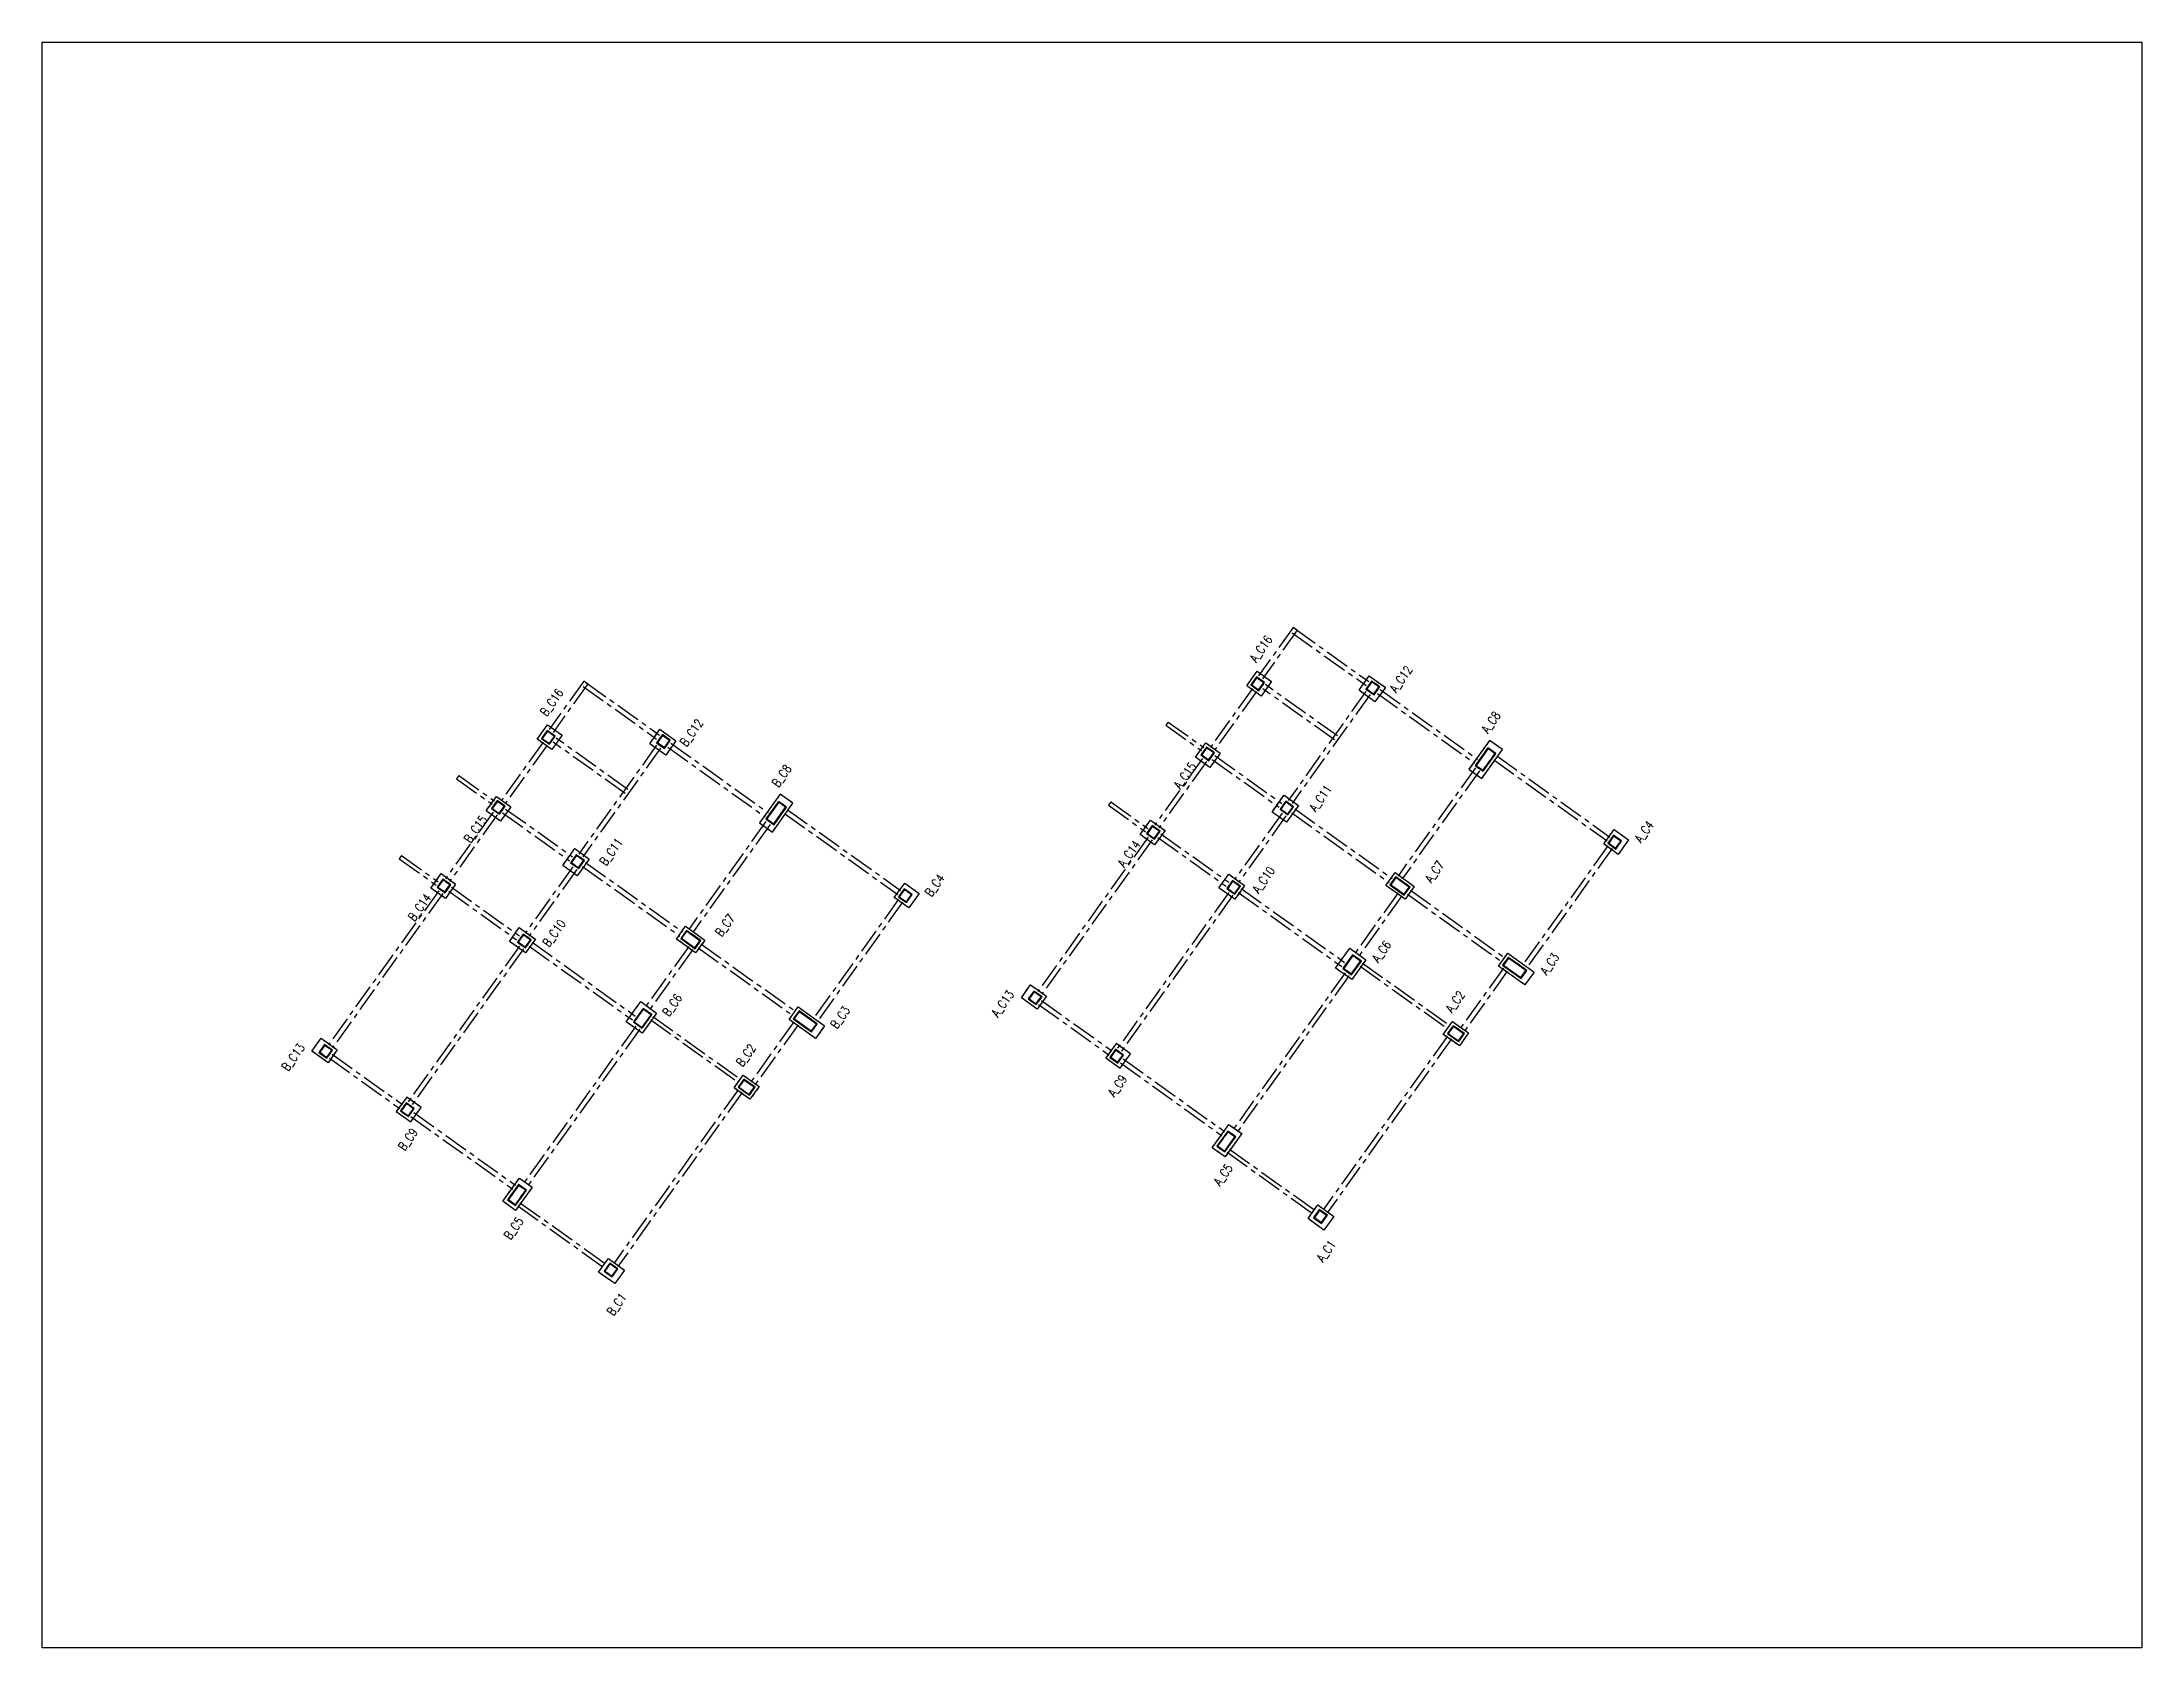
# Model space of a CAD drawing. Header units: millimetres. Extents: x 50002 to 69886, y 27475 to 200427.
# Drawn here: x 50002 to 60666, y 192272 to 200427 of the extents above; entities that cross this region are included whole.
import ezdxf
from ezdxf.enums import TextEntityAlignment as Align

# ---------------------------------------------------------------- set-up
doc = ezdxf.new("R2010")
doc.units = ezdxf.units.MM
doc.header["$LTSCALE"] = 100
doc.header["$MEASUREMENT"] = 0
doc.linetypes.add('CENTER', pattern=[2, 1.25, -0.25, 0.25, -0.25])
doc.linetypes.add('HIDDEN', pattern=[0.375, 0.25, -0.125])
for name, color, linetype in [('TC-COLUMN', 1, 'Continuous'), ('TC-TC', 4, 'Continuous'), ('TC-虛柱', 4, 'HIDDEN'), ('TC-虛鋼柱', 4, 'HIDDEN'), ('TC-鋼柱', 11, 'Continuous')]:
    doc.layers.add(name, color=color, linetype=linetype)
doc.layers.add('TC-鋼粱(隱藏)', color=183, linetype='CENTER', plot=False)
doc.styles.get("Standard").update_dxf_attribs({"font": 'txt.shx', "width": 0.8, "bigfont": 'ae.shx'})

msp = doc.modelspace()

# ---------------------------------------------------------------- texts
at = {"layer": 'TC-TC', "width": 0.8}
for s, p in [('A_C16', (56192, 197346)), ('A_C12', (56903, 197192)), ('B_C16', (52590, 197074)), ('B_C12', (53300, 196920)), ('A_C8', (57360, 196973)), ('A_C15', (55806, 196702)), ('B_C8', (53758, 196701)), ('A_C11', (56494, 196587)), ('B_C15', (52203, 196430)), ('A_C4', (58138, 196417)), ('B_C11', (52892, 196315)), ('A_C14', (55522, 196305)), ('A_C10', (56205, 196173)), ('A_C7', (57073, 196214)), ('B_C4', (54535, 196145)), ('B_C14', (51919, 196033)), ('B_C10', (52602, 195902)), ('B_C7', (53470, 195942)), ('A_C6', (56804, 195809)), ('A_C3', (57658, 195746)), ('B_C6', (53202, 195537)), ('A_C13', (54880, 195544)), ('A_C2', (57178, 195554)), ('B_C3', (54055, 195474)), ('B_C13', (51277, 195272)), ('B_C2', (53576, 195282)), ('A_C9', (55463, 195127)), ('B_C9', (51860, 194855)), ('A_C5', (56000, 194675)), ('B_C5', (52397, 194403)), ('A_C1', (56523, 194288)), ('B_C1', (52920, 194017))]:
    msp.add_text(s, height=45, rotation=54.44, dxfattribs=at).set_placement(p, align=Align.MIDDLE_CENTER)

# ---------------------------------------------------------------- linework, layer by layer
at = {"layer": 'Defpoints'}
msp.add_lwpolyline([(50002, 200427), (60666, 200427), (60666, 192272), (50002, 192272)], close=True, dxfattribs=at)
at = {"layer": 'TC-COLUMN'}
for points in [[(56120, 197158), (56172, 197232), (56245, 197179), (56193, 197106)], [(56690, 197135), (56742, 197208), (56824, 197150), (56771, 197077)], [(52517, 196887), (52569, 196960), (52643, 196907), (52590, 196834)], [(53088, 196863), (53140, 196937), (53221, 196878), (53169, 196805)], [(57248, 196734), (57313, 196687), (57418, 196834), (57353, 196880)], [(55860, 196795), (55912, 196868), (55985, 196816), (55933, 196743)], [(52257, 196523), (52309, 196596), (52383, 196544), (52330, 196471)], [(53645, 196462), (53711, 196415), (53815, 196562), (53750, 196608)], [(56382, 196550), (56321, 196465), (56248, 196517), (56309, 196603)], [(55631, 196476), (55705, 196423), (55652, 196350), (55579, 196402)], [(57933, 196355), (57985, 196428), (58058, 196376), (58006, 196302)], [(52780, 196278), (52719, 196193), (52646, 196245), (52707, 196331)], [(52029, 196204), (52102, 196151), (52050, 196078), (51977, 196130)], [(54330, 196083), (54383, 196156), (54456, 196104), (54403, 196030)], [(56028, 196201), (56109, 196143), (56060, 196074), (55978, 196132)], [(56873, 196209), (56970, 196139), (56924, 196074), (56826, 196144)], [(52425, 195930), (52507, 195871), (52457, 195802), (52376, 195860)], [(53270, 195937), (53368, 195867), (53321, 195802), (53224, 195872)], [(56571, 195724), (56644, 195825), (56725, 195767), (56653, 195666)], [(54975, 195574), (55021, 195640), (55103, 195581), (55056, 195516)], [(52969, 195452), (53042, 195554), (53123, 195495), (53050, 195394)], [(57118, 195388), (57165, 195453), (57246, 195395), (57200, 195330)], [(51372, 195303), (51419, 195368), (51500, 195310), (51454, 195244)], [(55477, 195216), (55529, 195289), (55456, 195341), (55404, 195268)], [(53516, 195116), (53562, 195181), (53644, 195123), (53597, 195058)], [(51874, 194944), (51927, 195017), (51854, 195069), (51801, 194996)], [(55944, 194812), (56029, 194930), (56094, 194884), (56010, 194766)], [(52342, 194540), (52426, 194658), (52491, 194612), (52407, 194494)], [(56480, 194522), (56562, 194463), (56512, 194394), (56431, 194452)], [(52878, 194250), (52959, 194191), (52910, 194122), (52828, 194180)]]:
    msp.add_lwpolyline(points, close=True, dxfattribs=at)
for points in [[(57398, 195735), (57445, 195800), (57579, 195704), (57532, 195639), (57398, 195735)], [(53796, 195463), (53842, 195528), (53976, 195432), (53930, 195367), (53796, 195463)]]:
    msp.add_lwpolyline(points, dxfattribs=at)
at = {"layer": 'TC-虛柱'}
for points in [[(56120, 197158), (56172, 197232), (56245, 197179), (56193, 197106)], [(56690, 197135), (56742, 197208), (56824, 197150), (56771, 197077)], [(52517, 196887), (52569, 196960), (52643, 196907), (52590, 196834)], [(53088, 196863), (53140, 196937), (53221, 196878), (53169, 196805)], [(57248, 196734), (57313, 196687), (57418, 196834), (57353, 196880)], [(55860, 196795), (55912, 196868), (55985, 196816), (55933, 196743)], [(52257, 196523), (52309, 196596), (52383, 196544), (52330, 196471)], [(53645, 196462), (53711, 196415), (53815, 196562), (53750, 196608)], [(56382, 196550), (56321, 196465), (56248, 196517), (56309, 196603)], [(55631, 196476), (55705, 196423), (55652, 196350), (55579, 196402)], [(57933, 196355), (57985, 196428), (58058, 196376), (58006, 196302)], [(52780, 196278), (52719, 196193), (52646, 196245), (52707, 196331)], [(52029, 196204), (52102, 196151), (52050, 196078), (51977, 196130)], [(54330, 196083), (54383, 196156), (54456, 196104), (54403, 196030)], [(56028, 196201), (56109, 196143), (56060, 196074), (55978, 196132)], [(56873, 196209), (56970, 196139), (56924, 196074), (56826, 196144)], [(52425, 195930), (52507, 195871), (52457, 195802), (52376, 195860)], [(53270, 195937), (53368, 195867), (53321, 195802), (53224, 195872)], [(56571, 195724), (56644, 195825), (56725, 195767), (56653, 195666)], [(54975, 195574), (55021, 195640), (55103, 195581), (55056, 195516)], [(52969, 195452), (53042, 195554), (53123, 195495), (53050, 195394)], [(57118, 195388), (57165, 195453), (57246, 195395), (57200, 195330)], [(51372, 195303), (51419, 195368), (51500, 195310), (51454, 195244)], [(55477, 195216), (55529, 195289), (55456, 195341), (55404, 195268)], [(53516, 195116), (53562, 195181), (53644, 195123), (53597, 195058)], [(51874, 194944), (51927, 195017), (51854, 195069), (51801, 194996)], [(55944, 194812), (56029, 194930), (56094, 194884), (56010, 194766)], [(52342, 194540), (52426, 194658), (52491, 194612), (52407, 194494)], [(56480, 194522), (56562, 194463), (56512, 194394), (56431, 194452)], [(52878, 194250), (52959, 194191), (52910, 194122), (52828, 194180)]]:
    msp.add_lwpolyline(points, close=True, dxfattribs=at)
for points in [[(57398, 195735), (57445, 195800), (57579, 195704), (57532, 195639), (57398, 195735)], [(53796, 195463), (53842, 195528), (53976, 195432), (53930, 195367), (53796, 195463)]]:
    msp.add_lwpolyline(points, dxfattribs=at)
at = {"layer": 'TC-虛鋼柱'}
for points in [[(56181, 197133), (56210, 197174), (56170, 197203), (56140, 197162)], [(56180, 197137), (56206, 197173), (56170, 197198), (56145, 197163)], [(56766, 197112), (56795, 197153), (56754, 197182), (56725, 197141)], [(56765, 197116), (56791, 197152), (56755, 197178), (56729, 197142)], [(52579, 196861), (52608, 196902), (52567, 196931), (52538, 196890)], [(52578, 196865), (52604, 196901), (52568, 196927), (52542, 196891)], [(53163, 196840), (53192, 196881), (53152, 196910), (53123, 196869)], [(53163, 196844), (53188, 196880), (53152, 196906), (53127, 196870)], [(55927, 196777), (55956, 196818), (55915, 196847), (55886, 196807)], [(55926, 196782), (55952, 196817), (55916, 196843), (55891, 196807)], [(57385, 196814), (57344, 196843), (57280, 196753), (57321, 196724)], [(57381, 196813), (57345, 196839), (57285, 196754), (57320, 196729)], [(52325, 196506), (52354, 196546), (52313, 196575), (52284, 196535)], [(52324, 196510), (52349, 196546), (52314, 196571), (52288, 196535)], [(53783, 196542), (53742, 196571), (53678, 196482), (53719, 196452)], [(53778, 196541), (53743, 196567), (53682, 196482), (53718, 196457)], [(56329, 196502), (56358, 196543), (56318, 196572), (56289, 196531)], [(56329, 196506), (56354, 196542), (56318, 196568), (56293, 196532)], [(55651, 196379), (55680, 196419), (55639, 196448), (55610, 196408)], [(55650, 196383), (55676, 196419), (55640, 196444), (55615, 196408)], [(57994, 196329), (58023, 196370), (57983, 196399), (57954, 196358)], [(57994, 196333), (58019, 196369), (57983, 196395), (57958, 196359)], [(52727, 196230), (52756, 196271), (52715, 196300), (52686, 196259)], [(52726, 196234), (52752, 196270), (52716, 196296), (52690, 196260)], [(52049, 196107), (52078, 196147), (52037, 196176), (52008, 196136)], [(52048, 196111), (52073, 196147), (52038, 196172), (52012, 196136)], [(54392, 196057), (54421, 196098), (54380, 196127), (54351, 196086)], [(54391, 196061), (54417, 196097), (54381, 196123), (54355, 196087)], [(56059, 196099), (56088, 196140), (56048, 196169), (56018, 196128)], [(56058, 196103), (56084, 196139), (56048, 196165), (56023, 196129)], [(56920, 196095), (56949, 196136), (56876, 196188), (56847, 196147)], [(56920, 196099), (56945, 196135), (56877, 196184), (56851, 196148)], [(53318, 195823), (53347, 195864), (53274, 195916), (53245, 195875)], [(53317, 195827), (53343, 195863), (53274, 195912), (53249, 195876)], [(52457, 195827), (52486, 195868), (52445, 195897), (52416, 195856)], [(52456, 195831), (52482, 195867), (52446, 195893), (52420, 195857)], [(56652, 195691), (56702, 195760), (56657, 195792), (56607, 195723)], [(56651, 195695), (56697, 195759), (56658, 195788), (56612, 195723)], [(57513, 195672), (57542, 195713), (57448, 195779), (57419, 195739)], [(57512, 195676), (57537, 195712), (57449, 195775), (57423, 195739)], [(55051, 195539), (55080, 195579), (55039, 195608), (55010, 195568)], [(55050, 195543), (55076, 195579), (55040, 195604), (55014, 195568)], [(53050, 195419), (53099, 195488), (53054, 195520), (53005, 195451)], [(53049, 195423), (53095, 195487), (53055, 195516), (53009, 195451)], [(53910, 195400), (53939, 195441), (53846, 195508), (53817, 195467)], [(53909, 195404), (53935, 195440), (53846, 195503), (53821, 195468)], [(57196, 195351), (57225, 195392), (57168, 195432), (57139, 195392)], [(57195, 195355), (57221, 195391), (57169, 195428), (57143, 195392)], [(51448, 195267), (51477, 195307), (51437, 195337), (51408, 195296)], [(51448, 195271), (51473, 195307), (51437, 195332), (51412, 195297)], [(55465, 195242), (55494, 195283), (55454, 195312), (55425, 195271)], [(55465, 195246), (55490, 195282), (55454, 195308), (55429, 195272)], [(53594, 195079), (53623, 195120), (53566, 195160), (53537, 195120)], [(53593, 195083), (53619, 195119), (53566, 195156), (53541, 195120)], [(51863, 194970), (51892, 195011), (51851, 195040), (51822, 194999)], [(51862, 194975), (51888, 195010), (51852, 195036), (51826, 195000)], [(56009, 194791), (56064, 194868), (56024, 194897), (55968, 194820)], [(56008, 194795), (56060, 194867), (56024, 194893), (55972, 194821)], [(52407, 194519), (52462, 194596), (52421, 194625), (52366, 194548)], [(52406, 194523), (52458, 194596), (52422, 194621), (52370, 194549)], [(56499, 194428), (56529, 194469), (56488, 194498), (56459, 194457)], [(56499, 194432), (56524, 194468), (56489, 194493), (56463, 194458)], [(52897, 194156), (52926, 194197), (52885, 194226), (52856, 194185)], [(52896, 194160), (52922, 194196), (52886, 194222), (52860, 194186)]]:
    msp.add_lwpolyline(points, close=True, dxfattribs=at)
at = {"layer": 'TC-鋼柱'}
for points in [[(56181, 197133), (56210, 197174), (56170, 197203), (56140, 197162)], [(56180, 197137), (56206, 197173), (56170, 197198), (56145, 197163)], [(56766, 197112), (56795, 197153), (56754, 197182), (56725, 197141)], [(56765, 197116), (56791, 197152), (56755, 197178), (56729, 197142)], [(52579, 196861), (52608, 196902), (52567, 196931), (52538, 196890)], [(52578, 196865), (52604, 196901), (52568, 196927), (52542, 196891)], [(53163, 196840), (53192, 196881), (53152, 196910), (53123, 196869)], [(53163, 196844), (53188, 196880), (53152, 196906), (53127, 196870)], [(55927, 196777), (55956, 196818), (55915, 196847), (55886, 196807)], [(55926, 196782), (55952, 196817), (55916, 196843), (55891, 196807)], [(57385, 196814), (57344, 196843), (57280, 196753), (57321, 196724)], [(57381, 196813), (57345, 196839), (57285, 196754), (57320, 196729)], [(52325, 196506), (52354, 196546), (52313, 196575), (52284, 196535)], [(52324, 196510), (52349, 196546), (52314, 196571), (52288, 196535)], [(53783, 196542), (53742, 196571), (53678, 196482), (53719, 196452)], [(53778, 196541), (53743, 196567), (53682, 196482), (53718, 196457)], [(56329, 196502), (56358, 196543), (56318, 196572), (56289, 196531)], [(56329, 196506), (56354, 196542), (56318, 196568), (56293, 196532)], [(55651, 196379), (55680, 196419), (55639, 196448), (55610, 196408)], [(55650, 196383), (55676, 196419), (55640, 196444), (55615, 196408)], [(57994, 196329), (58023, 196370), (57983, 196399), (57954, 196358)], [(57994, 196333), (58019, 196369), (57983, 196395), (57958, 196359)], [(52727, 196230), (52756, 196271), (52715, 196300), (52686, 196259)], [(52726, 196234), (52752, 196270), (52716, 196296), (52690, 196260)], [(52049, 196107), (52078, 196147), (52037, 196176), (52008, 196136)], [(52048, 196111), (52073, 196147), (52038, 196172), (52012, 196136)], [(54392, 196057), (54421, 196098), (54380, 196127), (54351, 196086)], [(54391, 196061), (54417, 196097), (54381, 196123), (54355, 196087)], [(56059, 196099), (56088, 196140), (56048, 196169), (56018, 196128)], [(56058, 196103), (56084, 196139), (56048, 196165), (56023, 196129)], [(56920, 196095), (56949, 196136), (56876, 196188), (56847, 196147)], [(56920, 196099), (56945, 196135), (56877, 196184), (56851, 196148)], [(53318, 195823), (53347, 195864), (53274, 195916), (53245, 195875)], [(53317, 195827), (53343, 195863), (53274, 195912), (53249, 195876)], [(52457, 195827), (52486, 195868), (52445, 195897), (52416, 195856)], [(52456, 195831), (52482, 195867), (52446, 195893), (52420, 195857)], [(56652, 195691), (56702, 195760), (56657, 195792), (56607, 195723)], [(56651, 195695), (56697, 195759), (56658, 195788), (56612, 195723)], [(57513, 195672), (57542, 195713), (57448, 195779), (57419, 195739)], [(57512, 195676), (57537, 195712), (57449, 195775), (57423, 195739)], [(55051, 195539), (55080, 195579), (55039, 195608), (55010, 195568)], [(55050, 195543), (55076, 195579), (55040, 195604), (55014, 195568)], [(53050, 195419), (53099, 195488), (53054, 195520), (53005, 195451)], [(53049, 195423), (53095, 195487), (53055, 195516), (53009, 195451)], [(53910, 195400), (53939, 195441), (53846, 195508), (53817, 195467)], [(53909, 195404), (53935, 195440), (53846, 195503), (53821, 195468)], [(57196, 195351), (57225, 195392), (57168, 195432), (57139, 195392)], [(57195, 195355), (57221, 195391), (57169, 195428), (57143, 195392)], [(51448, 195267), (51477, 195307), (51437, 195337), (51408, 195296)], [(51448, 195271), (51473, 195307), (51437, 195332), (51412, 195297)], [(55465, 195242), (55494, 195283), (55454, 195312), (55425, 195271)], [(55465, 195246), (55490, 195282), (55454, 195308), (55429, 195272)], [(53594, 195079), (53623, 195120), (53566, 195160), (53537, 195120)], [(53593, 195083), (53619, 195119), (53566, 195156), (53541, 195120)], [(51863, 194970), (51892, 195011), (51851, 195040), (51822, 194999)], [(51862, 194975), (51888, 195010), (51852, 195036), (51826, 195000)], [(56009, 194791), (56064, 194868), (56024, 194897), (55968, 194820)], [(56008, 194795), (56060, 194867), (56024, 194893), (55972, 194821)], [(52407, 194519), (52462, 194596), (52421, 194625), (52366, 194548)], [(52406, 194523), (52458, 194596), (52422, 194621), (52370, 194549)], [(56499, 194428), (56529, 194469), (56488, 194498), (56459, 194457)], [(56499, 194432), (56524, 194468), (56489, 194493), (56463, 194458)], [(52897, 194156), (52926, 194197), (52885, 194226), (52856, 194185)], [(52896, 194160), (52922, 194196), (52886, 194222), (52860, 194186)]]:
    msp.add_lwpolyline(points, close=True, dxfattribs=at)
at = {"layer": 'TC-鋼粱(隱藏)'}
for p, q in [((56356, 197454), (56179, 197208)), ((56376, 197440), (56200, 197193)), ((56351, 197427), (56726, 197159)), ((56376, 197440), (56356, 197454)), ((56366, 197447), (56740, 197179)), ((52753, 197182), (52577, 196936)), ((52773, 197168), (52597, 196921)), ((52749, 197155), (53123, 196887)), ((52773, 197168), (52753, 197182)), ((52763, 197175), (53138, 196908)), ((56149, 197144), (55935, 196845)), ((56169, 197129), (55956, 196831)), ((56565, 196883), (56201, 197143)), ((56580, 196903), (56215, 197164)), ((56725, 197129), (56330, 196575)), ((56746, 197114), (56350, 196561)), ((56783, 197118), (57277, 196765)), ((56797, 197139), (57291, 196786)), ((52546, 196872), (52333, 196573)), ((52963, 196611), (52598, 196871)), ((52977, 196631), (52613, 196892)), ((55720, 196974), (55709, 196958)), ((55709, 196958), (55890, 196829)), ((55720, 196974), (55901, 196845)), ((52567, 196857), (52353, 196559)), ((53123, 196857), (52727, 196303)), ((53143, 196842), (52748, 196289)), ((53180, 196846), (53674, 196493)), ((53195, 196867), (53689, 196514)), ((55895, 196788), (55653, 196451)), ((55915, 196774), (55674, 196436)), ((55944, 196784), (56284, 196541)), ((55958, 196804), (56298, 196561)), ((57374, 196782), (57950, 196370)), ((57389, 196802), (57964, 196390)), ((52118, 196702), (52106, 196686)), ((52106, 196686), (52287, 196557)), ((52118, 196702), (52299, 196573)), ((57281, 196741), (56888, 196192)), ((57301, 196726), (56909, 196177)), ((55430, 196568), (55418, 196551)), ((55418, 196551), (55605, 196417)), ((55430, 196568), (55617, 196434)), ((52292, 196516), (52051, 196179)), ((52313, 196502), (52071, 196164)), ((52341, 196512), (52681, 196269)), ((52356, 196532), (52696, 196290)), ((53678, 196469), (53286, 195920)), ((53699, 196454), (53306, 195905)), ((53772, 196510), (54347, 196098)), ((53786, 196530), (54362, 196119)), ((56299, 196511), (56058, 196174)), ((56319, 196497), (56078, 196159)), ((56349, 196513), (56843, 196159)), ((56364, 196533), (56858, 196180)), ((55619, 196389), (55059, 195606)), ((55639, 196375), (55079, 195592)), ((55669, 196387), (56015, 196140)), ((55684, 196407), (56029, 196160)), ((57954, 196346), (57521, 195740)), ((51827, 196296), (51816, 196279)), ((51816, 196279), (52003, 196146)), ((51827, 196296), (52014, 196162)), ((52697, 196239), (52455, 195902)), ((52747, 196241), (53241, 195887)), ((52761, 196261), (53255, 195908)), ((57975, 196331), (57541, 195725)), ((52081, 196135), (52427, 195888)), ((52717, 196225), (52476, 195887)), ((56092, 196128), (56617, 195753)), ((52016, 196117), (51457, 195335)), ((52037, 196103), (51477, 195320)), ((52067, 196115), (52412, 195868)), ((54352, 196074), (53919, 195468)), ((54372, 196059), (53939, 195453)), ((56029, 196108), (55464, 195317)), ((56049, 196094), (55484, 195303)), ((56077, 196108), (56602, 195732)), ((56888, 196106), (56667, 195797)), ((56908, 196091), (56687, 195782)), ((56936, 196099), (57418, 195755)), ((56951, 196120), (57433, 195775)), ((52427, 195836), (51861, 195045)), ((52447, 195822), (51881, 195031)), ((52475, 195836), (53000, 195461)), ((52490, 195856), (53014, 195481)), ((53286, 195834), (53065, 195525)), ((53306, 195819), (53085, 195510)), ((53334, 195828), (53816, 195483)), ((53348, 195848), (53830, 195503)), ((56620, 195701), (56044, 194895)), ((56695, 195734), (57143, 195414)), ((56707, 195750), (57154, 195430)), ((57423, 195724), (57205, 195419)), ((57443, 195709), (57225, 195404)), ((56640, 195687), (56064, 194881)), ((55063, 195539), (55421, 195283)), ((55078, 195559), (55435, 195304)), ((53017, 195429), (52441, 194623)), ((53038, 195415), (52461, 194609)), ((53093, 195462), (53540, 195142)), ((53104, 195478), (53552, 195158)), ((53820, 195452), (53602, 195147)), ((53841, 195437), (53622, 195132)), ((57139, 195379), (56508, 194496)), ((51475, 195287), (51833, 195032)), ((57160, 195365), (56528, 194481)), ((51461, 195267), (51818, 195011)), ((55478, 195243), (55994, 194873)), ((55492, 195263), (56009, 194894)), ((53537, 195107), (52905, 194224)), ((53557, 195093), (52926, 194209)), ((51875, 194971), (52392, 194602)), ((51890, 194991), (52406, 194622)), ((56020, 194789), (56459, 194475)), ((56032, 194805), (56471, 194491)), ((52429, 194533), (52869, 194219)), ((52418, 194517), (52857, 194203))]:
    msp.add_line(p, q, dxfattribs=at)

msp.set_redraw_order([(e.dxf.handle, doc.entitydb.next_handle()) for e in msp.query("TEXT MTEXT ATTDEF DIMENSION ARC_DIMENSION")])  # texts and dimensions are drawn at this point

doc.saveas('drawing.dxf')
